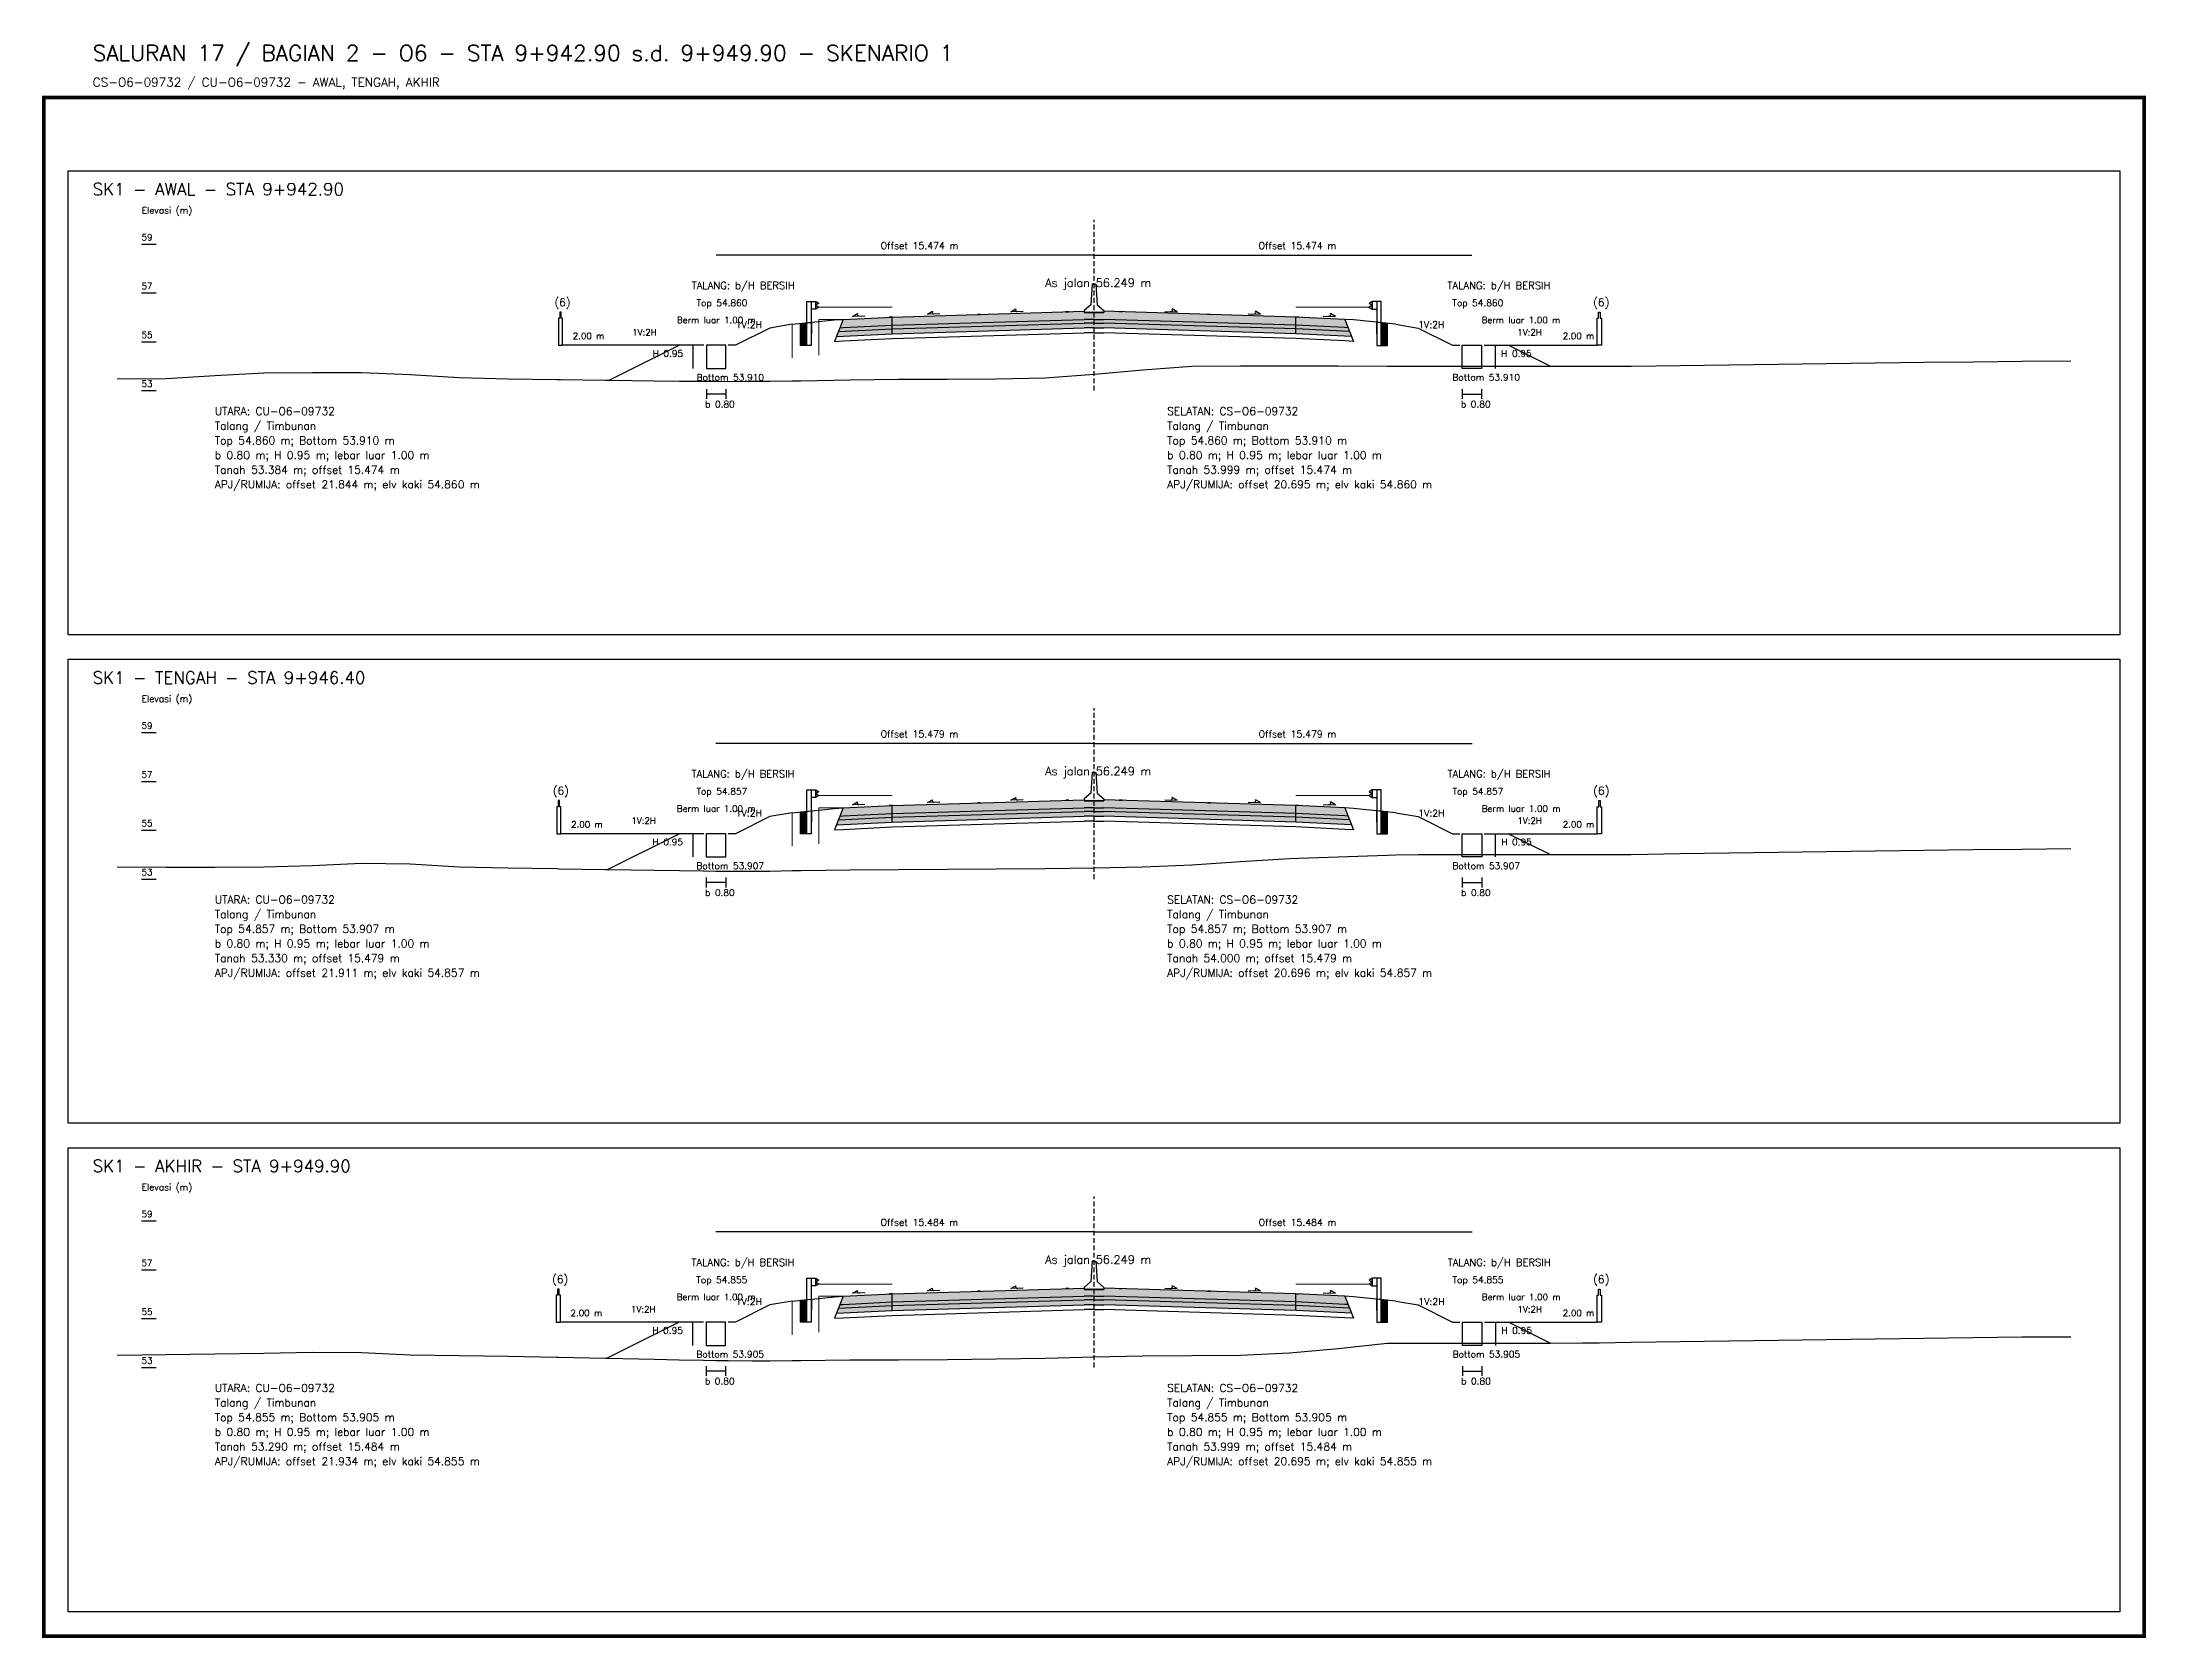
# Model space of a CAD drawing. Header units: metres. Extents: x -24715 to -24517, y 27498 to 30841.
# Drawn here: x -24714.7 to -24628.6, y 29574.3 to 29639.7 of the extents above; entities that cross this region are included whole.
import ezdxf

# ---------------------------------------------------------------- set-up
doc = ezdxf.new("R2010")
doc.units = ezdxf.units.M
doc.linetypes.add('PS_DASH', pattern=[0.3, 0.2, -0.1])
for name, color, linetype, lineweight in [('Dimensi', 230, 'Continuous', 20), ('GRS-ARSIR (HATCH)', 8, 'Continuous', 9), ('Guardrail', 20, 'Continuous', 30), ('HATCH - Beton ramping', 210, 'Continuous', 9), ('HATCH - LFA', 30, 'Continuous', 9), ('HATCH - Pavement', 50, 'Continuous', 9), ('Marka', 20, 'Continuous', 30), ('POT_ALL_GROUP', 2, 'Continuous', 70)]:
    doc.layers.add(name, color=color, linetype=linetype, lineweight=lineweight)
for name, color, linetype in [('POT_ALL_APJ', 2, 'Continuous'), ('POT_ALL_BORDER', 8, 'Continuous'), ('POT_ALL_BUILDING', 2, 'Continuous'), ('POT_ALL_CHANNEL1', 200, 'Continuous'), ('POT_ALL_DIM', 7, 'Continuous'), ('POT_ALL_GROUND', 1, 'Continuous'), ('POT_ALL_GUIDE', 8, 'Continuous'), ('POT_ALL_ROAD', 4, 'Continuous')]:
    doc.layers.add(name, color=color, linetype=linetype)
doc.styles.get("Standard").update_dxf_attribs({"font": 'simplex.shx'})

msp = doc.modelspace()

# ---------------------------------------------------------------- texts
at = {"layer": 'POT_ALL_APJ'}
for s, height, p in [('(6)', 0.32, (-24693.74322, 29628.8414)), ('(6)', 0.32, (-24651.20474, 29628.8414)), ('2.00 m', 0.26, (-24692.99322, 29627.4914)), ('2.00 m', 0.26, (-24652.45474, 29627.4914)), ('(6)', 0.32, (-24693.81026, 29608.83893)), ('(6)', 0.32, (-24651.20386, 29608.83893)), ('2.00 m', 0.26, (-24693.06026, 29607.48893)), ('2.00 m', 0.26, (-24652.45386, 29607.48893)), ('(6)', 0.32, (-24693.83359, 29588.83645)), ('(6)', 0.32, (-24651.20445, 29588.83645)), ('2.00 m', 0.26, (-24693.08359, 29587.48645)), ('2.00 m', 0.26, (-24652.45445, 29587.48645))]:
    msp.add_text(s, height=height, dxfattribs=at).set_placement(p)
at = {"layer": 'POT_ALL_BUILDING'}
for p in [(-24688.12371, 29629.5414), (-24657.17507, 29629.5414), (-24688.12874, 29609.53893), (-24657.17005, 29609.53893), (-24688.13377, 29589.53645), (-24657.16502, 29589.53645)]:
    msp.add_text('TALANG: b/H BERSIH', height=0.3, dxfattribs=at).set_placement(p)
at = {"layer": 'POT_ALL_CHANNEL1'}
for s, height, p in [('Top 54.860', 0.27, (-24687.92371, 29628.8414)), ('Top 54.860', 0.27, (-24656.97507, 29628.8414)), ('Bottom 53.910', 0.27, (-24687.92371, 29625.7914)), ('Bottom 53.910', 0.27, (-24656.97507, 29625.7914)), ('UTARA: CU-O6-09732', 0.32, (-24707.64939, 29624.3816)), ('SELATAN: CS-O6-09732', 0.32, (-24668.64939, 29624.3816)), ('Top 54.857', 0.27, (-24687.92874, 29608.83893)), ('Top 54.857', 0.27, (-24656.97005, 29608.83893)), ('Bottom 53.907', 0.27, (-24687.92874, 29605.78893)), ('Bottom 53.907', 0.27, (-24656.97005, 29605.78893)), ('UTARA: CU-O6-09732', 0.32, (-24707.64939, 29604.3816)), ('SELATAN: CS-O6-09732', 0.32, (-24668.64939, 29604.3816)), ('Top 54.855', 0.27, (-24687.93377, 29588.83645)), ('Top 54.855', 0.27, (-24656.96502, 29588.83645)), ('Bottom 53.905', 0.27, (-24687.93377, 29585.78645)), ('Bottom 53.905', 0.27, (-24656.96502, 29585.78645)), ('UTARA: CU-O6-09732', 0.32, (-24707.64939, 29584.3816)), ('SELATAN: CS-O6-09732', 0.32, (-24668.64939, 29584.3816))]:
    msp.add_text(s, height=height, dxfattribs=at).set_placement(p)
at = {"layer": 'POT_ALL_DIM'}
for s, height, p in [('SK1 - AWAL - STA 9+942.90', 0.5, (-24712.64939, 29633.3816)), ('Elevasi (m)', 0.27, (-24710.64939, 29632.6316)), ('59', 0.26, (-24710.64939, 29631.5316)), ('Offset 15.474 m', 0.28, (-24680.38655, 29631.18092)), ('Offset 15.474 m', 0.28, (-24664.91223, 29631.18092)), ('57', 0.26, (-24710.64939, 29629.5316)), ('As jalan 56.249 m', 0.34, (-24673.64939, 29629.63092)), ('1V:2H', 0.26, (-24690.55847, 29627.6414)), ('Berm luar 1.00 m', 0.26, (-24688.72371, 29628.1414)), ('1V:2H', 0.28, (-24686.32151, 29627.9425)), ('1V:2H', 0.28, (-24658.37728, 29627.9425)), ('Berm luar 1.00 m', 0.26, (-24655.77507, 29628.1414)), ('1V:2H', 0.26, (-24654.3149, 29627.6414)), ('55', 0.26, (-24710.64939, 29627.5316)), ('H 0.95', 0.27, (-24689.72371, 29626.7664)), ('H 0.95', 0.27, (-24654.97507, 29626.7664)), ('53', 0.26, (-24710.64939, 29625.5316)), ('b 0.80', 0.27, (-24687.57371, 29624.6914)), ('b 0.80', 0.27, (-24656.62507, 29624.6914)), ('Talang / Timbunan', 0.32, (-24707.64939, 29623.7816)), ('Talang / Timbunan', 0.32, (-24668.64939, 29623.7816)), ('Top 54.860 m; Bottom 53.910 m', 0.32, (-24707.64939, 29623.1816)), ('b 0.80 m; H 0.95 m; lebar luar 1.00 m', 0.32, (-24707.64939, 29622.5816)), ('Top 54.860 m; Bottom 53.910 m', 0.32, (-24668.64939, 29623.1816)), ('b 0.80 m; H 0.95 m; lebar luar 1.00 m', 0.32, (-24668.64939, 29622.5816)), ('Tanah 53.384 m; offset 15.474 m', 0.32, (-24707.64939, 29621.9816)), ('Tanah 53.999 m; offset 15.474 m', 0.32, (-24668.64939, 29621.9816)), ('APJ/RUMIJA: offset 21.844 m; elv kaki 54.860 m', 0.32, (-24707.64939, 29621.3816)), ('APJ/RUMIJA: offset 20.695 m; elv kaki 54.860 m', 0.32, (-24668.64939, 29621.3816)), ('SK1 - TENGAH - STA 9+946.40', 0.5, (-24712.64939, 29613.3816)), ('Elevasi (m)', 0.27, (-24710.64939, 29612.6316)), ('59', 0.26, (-24710.64939, 29611.5316)), ('Offset 15.479 m', 0.28, (-24680.38907, 29611.18096)), ('Offset 15.479 m', 0.28, (-24664.90972, 29611.18096)), ('57', 0.26, (-24710.64939, 29609.5316)), ('As jalan 56.249 m', 0.34, (-24673.64939, 29609.63096)), ('Berm luar 1.00 m', 0.26, (-24688.72874, 29608.13893)), ('1V:2H', 0.28, (-24686.32402, 29607.94129)), ('1V:2H', 0.28, (-24658.37476, 29607.94129)), ('Berm luar 1.00 m', 0.26, (-24655.77005, 29608.13893)), ('55', 0.26, (-24710.64939, 29607.5316)), ('1V:2H', 0.26, (-24690.5945, 29607.63893)), ('1V:2H', 0.26, (-24654.31195, 29607.63893)), ('H 0.95', 0.27, (-24689.72874, 29606.76393)), ('H 0.95', 0.27, (-24654.97005, 29606.76393)), ('53', 0.26, (-24710.64939, 29605.5316)), ('b 0.80', 0.27, (-24687.57874, 29604.68893)), ('b 0.80', 0.27, (-24656.62005, 29604.68893)), ('Talang / Timbunan', 0.32, (-24707.64939, 29603.7816)), ('Talang / Timbunan', 0.32, (-24668.64939, 29603.7816)), ('Top 54.857 m; Bottom 53.907 m', 0.32, (-24707.64939, 29603.1816)), ('b 0.80 m; H 0.95 m; lebar luar 1.00 m', 0.32, (-24707.64939, 29602.5816)), ('Top 54.857 m; Bottom 53.907 m', 0.32, (-24668.64939, 29603.1816)), ('b 0.80 m; H 0.95 m; lebar luar 1.00 m', 0.32, (-24668.64939, 29602.5816)), ('Tanah 53.330 m; offset 15.479 m', 0.32, (-24707.64939, 29601.9816)), ('Tanah 54.000 m; offset 15.479 m', 0.32, (-24668.64939, 29601.9816)), ('APJ/RUMIJA: offset 21.911 m; elv kaki 54.857 m', 0.32, (-24707.64939, 29601.3816)), ('APJ/RUMIJA: offset 20.696 m; elv kaki 54.857 m', 0.32, (-24668.64939, 29601.3816)), ('SK1 - AKHIR - STA 9+949.90', 0.5, (-24712.64939, 29593.3816)), ('Elevasi (m)', 0.27, (-24710.64939, 29592.6316)), ('59', 0.26, (-24710.64939, 29591.5316)), ('Offset 15.484 m', 0.28, (-24680.39158, 29591.181)), ('Offset 15.484 m', 0.28, (-24664.90721, 29591.181)), ('As jalan 56.249 m', 0.34, (-24673.64939, 29589.631)), ('57', 0.26, (-24710.64939, 29589.5316)), ('Berm luar 1.00 m', 0.26, (-24688.73377, 29588.13645)), ('1V:2H', 0.28, (-24686.32654, 29587.94007)), ('1V:2H', 0.28, (-24658.37225, 29587.94007)), ('Berm luar 1.00 m', 0.26, (-24655.76502, 29588.13645)), ('55', 0.26, (-24710.64939, 29587.5316)), ('1V:2H', 0.26, (-24690.60868, 29587.63645)), ('1V:2H', 0.26, (-24654.30974, 29587.63645)), ('H 0.95', 0.27, (-24689.73377, 29586.76145)), ('H 0.95', 0.27, (-24654.96502, 29586.76145)), ('53', 0.26, (-24710.64939, 29585.5316)), ('b 0.80', 0.27, (-24687.58377, 29584.68645)), ('b 0.80', 0.27, (-24656.61502, 29584.68645)), ('Talang / Timbunan', 0.32, (-24707.64939, 29583.7816)), ('Talang / Timbunan', 0.32, (-24668.64939, 29583.7816)), ('Top 54.855 m; Bottom 53.905 m', 0.32, (-24707.64939, 29583.1816)), ('Top 54.855 m; Bottom 53.905 m', 0.32, (-24668.64939, 29583.1816)), ('Tanah 53.290 m; offset 15.484 m', 0.32, (-24707.64939, 29581.9816)), ('b 0.80 m; H 0.95 m; lebar luar 1.00 m', 0.32, (-24707.64939, 29582.5816)), ('Tanah 53.999 m; offset 15.484 m', 0.32, (-24668.64939, 29581.9816)), ('b 0.80 m; H 0.95 m; lebar luar 1.00 m', 0.32, (-24668.64939, 29582.5816)), ('APJ/RUMIJA: offset 21.934 m; elv kaki 54.855 m', 0.32, (-24707.64939, 29581.3816)), ('APJ/RUMIJA: offset 20.695 m; elv kaki 54.855 m', 0.32, (-24668.64939, 29581.3816))]:
    msp.add_text(s, height=height, dxfattribs=at).set_placement(p)
at = {"layer": 'POT_ALL_GROUP', "lineweight": 0}
for s, height, p in [('SALURAN 17 / BAGIAN 2 - O6 - STA 9+942.90 s.d. 9+949.90 - SKENARIO 1', 0.65, (-24712.64939, 29638.8816)), ('CS-O6-09732 / CU-O6-09732 - AWAL, TENGAH, AKHIR', 0.36, (-24712.64939, 29637.8316))]:
    msp.add_text(s, height=height, dxfattribs=at).set_placement(p)

# ---------------------------------------------------------------- blocks, each defined once
blk = doc.blocks.new('JALAN_ASLI_TIPIKAL_2OKT_METER')
at = {"layer": 'Guardrail', "lineweight": 9}
h = blk.add_hatch(dxfattribs=at)
h.set_pattern_fill('JIS_LC_20', color=256, scale=0.002)
h.set_pattern_definition([(45, (-29.65569, -21.99233), (-0.02828427, 0.02828427), []), (45, (-29.65489, -21.99233), (-0.02828427, 0.02828427), [])])
h.paths.add_polyline_path([(-12.025, -1.394), (-11.753, -1.394), (-11.753, -0.471), (-12.018, -0.498)])
h = blk.add_hatch(dxfattribs=at)
h.set_pattern_fill('JIS_LC_20', color=256, scale=0.002)
h.set_pattern_definition([(45, (-29.40569, -21.99233), (-0.02828427, 0.02828427), []), (45, (-29.40489, -21.99233), (-0.02828427, 0.02828427), [])])
h.paths.add_polyline_path([(12.018, -0.498), (11.753, -0.471), (11.753, -1.394), (12.025, -1.394)])
at = {"layer": 'HATCH - Beton ramping'}
h = blk.add_hatch(dxfattribs=at)
h.set_pattern_fill('AR-CONC', color=256, scale=0.0005)
h.set_pattern_definition([(50, (-28.949556, -21.99233), (0.09109233, -0.00796954), [0.009525, -0.104775]), (355, (-28.94956, -21.99233), (-0.0176217, 0.09552842), [0.00762, -0.0838203]), (100.45144, (-28.941965, -21.992995), (0.07347062, 0.08755888), [0.008095, -0.08904512]), (46.1842, (-28.94956, -21.96693), (0.13553952, -0.02102116), [0.0142875, -0.1571625]), (96.63556, (-28.93826, -21.96868), (0.11870207, 0.12371306), [0.0121425, -0.1335678]), (351.18415, (-28.94956, -21.96693), (0.11870207, 0.12371306), [0.01143, -0.12572987]), (21, (-28.936856, -21.97328), (0.0758072, -0.0511326), [0.009525, -0.104775]), (326, (-28.93686, -21.97328), (0.03090101, 0.09209398), [0.00762, -0.08382]), (71.45144, (-28.93054, -21.97754), (0.1067082, 0.04096138), [0.008095, -0.08904497]), (37.5, (-28.949556, -21.99233), (0.001544302, 0.04227752), [0, -0.082804, 0, -0.08509, 0, -0.0841375]), (7.5, (-28.949556, -21.99233), (0.03340983, 0.05009029), [0, -0.048514, 0, -0.080899, 0, -0.0320675]), (327.5, (-28.977877, -21.99233), (0.067795298, -0.002864372), [0, -0.03175, 0, -0.09906, 0, -0.131445]), (317.5, (-28.990577, -21.99233), (0.07406459, 0.01271325), [0, -0.041275, 0, -0.065786, 0, -0.093345])])
h.paths.add_polyline_path([(-8.27, -0.566), (-10.401, -0.666), (-10.461, -0.826), (-8.27, -0.716)])
h.paths.add_polyline_path([(-0.4, -0.48), (0, -0.48), (0, -0.33), (-0.4, -0.33), (-8.27, -0.566), (-8.27, -0.716)])
h = blk.add_hatch(dxfattribs=at)
h.set_pattern_fill('AR-CONC', color=256, scale=0.0005)
h.set_pattern_definition([(50, (-28.699556, -21.99233), (0.09109233, -0.00796954), [0.009525, -0.104775]), (355, (-28.69956, -21.99233), (-0.01762171, 0.09552842), [0.00762, -0.0838203]), (100.45144, (-28.691965, -21.992995), (0.07347062, 0.08755888), [0.008095, -0.08904512]), (46.1842, (-28.69956, -21.96693), (0.13553952, -0.02102116), [0.0142875, -0.1571625]), (96.63556, (-28.68826, -21.96868), (0.11870207, 0.12371306), [0.0121425, -0.1335678]), (351.18415, (-28.69956, -21.96693), (0.11870207, 0.12371306), [0.01143, -0.12572987]), (21, (-28.686856, -21.97328), (0.0758072, -0.0511326), [0.009525, -0.104775]), (326, (-28.68686, -21.97328), (0.03090101, 0.09209398), [0.00762, -0.08382]), (71.45144, (-28.68054, -21.97754), (0.10670821, 0.04096138), [0.008095, -0.08904497]), (37.5, (-28.699556, -21.99233), (0.001544302, 0.04227752), [0, -0.082804, 0, -0.08509, 0, -0.0841375]), (7.5, (-28.699556, -21.99233), (0.03340983, 0.050090287), [0, -0.048514, 0, -0.080899, 0, -0.0320675]), (327.5, (-28.727877, -21.99233), (0.067795298, -0.002864372), [0, -0.03175, 0, -0.09906, 0, -0.131445]), (317.5, (-28.740577, -21.99233), (0.07406459, 0.012713246), [0, -0.041275, 0, -0.065786, 0, -0.093345])])
h.paths.add_polyline_path([(8.27, -0.566), (10.401, -0.666), (10.461, -0.826), (8.27, -0.716)])
h.paths.add_polyline_path([(0.4, -0.48), (0, -0.48), (0, -0.33), (0.4, -0.33), (8.27, -0.566), (8.27, -0.716)])
at = {"layer": 'HATCH - LFA'}
h = blk.add_hatch(dxfattribs=at)
h.set_pattern_fill('GRAVEL', color=256, scale=0.0075)
h.set_pattern_definition([(228.012788, (-28.812396, -21.801831), (-1.524, -1.7145), [0.0256291, -2.5372863]), (184.96974, (-28.829541, -21.820881), (2.2859999991, 0.1905000109), [0.04398035, -4.3540537]), (132.510447, (-28.873356, -21.824691), (1.9050000008, -2.0954999993), [0.0310111, -3.0701042]), (267.27369, (-28.947651, -21.872316), (0.1905000004, 3.81), [0.0400503, -3.9649828]), (292.833654, (-28.949556, -21.912321), (-0.9525, 2.286), [0.0392725, -3.8879856]), (357.27369, (-28.934316, -21.948516), (-3.81, 0.1905000004), [0.0400503, -3.9649828]), (37.69424, (-28.894311, -21.950421), (-2.4764999999, -1.9050000001), [0.0529645, -5.24348365]), (72.255328, (-28.852401, -21.918036), (1.3335000004, 4.1909999999), [0.050004, -4.95039425]), (121.429566, (-28.837161, -21.870411), (-1.5240000002, 2.4764999999), [0.040186, -3.9784159]), (175.23636, (-28.858116, -21.836121), (2.0955, -0.1905), [0.0458785, -2.2480453]), (222.397438, (-28.903836, -21.832311), (-2.2859999999, -2.0955000001), [0.05933084, -5.8737579]), (138.814075, (-28.759056, -21.874221), (-1.3335, 1.143), [0.0202503, -2.0047924]), (171.469234, (-28.774296, -21.860886), (2.4765, -0.3809999996), [0.03852615, -3.8140979]), (225, (-28.8124, -21.85517), (0, -0.1905), [0.0269407, -0.242467]), (203.19859, (-28.82573, -21.832311), (0.9525, 0.381), [0.0145081, -1.4362967]), (291.80141, (-28.839066, -21.838026), (-0.1905, 0.5715), [0.0205174, -1.0053565]), (30.96376, (-28.831446, -21.857076), (0.5715, 0.381), [0.033324, -1.0774724]), (161.56505, (-28.80287, -21.83993), (0.381, -0.1905), [0.0240965, -0.5783174]), (16.38954, (-28.949556, -21.838026), (1.905, 0.5715), [0.0337566, -3.341912]), (70.346176, (-28.917171, -21.828501), (-0.762, -2.0955), [0.0283199, -2.8036662]), (293.19859, (-28.80287, -21.801831), (-0.381, 0.9525), [0.029016, -1.4217888]), (343.61046, (-28.791441, -21.828501), (-1.905, 0.5715), [0.0337566, -3.341912]), (339.443955, (-28.949556, -21.956136), (-0.9525, 0.381), [0.0325526, -1.5950801]), (294.77514, (-28.919076, -21.967566), (-0.952500001, 2.0954999995), [0.0272754, -2.7002695]), (66.80141, (-28.800966, -21.992331), (0.381, 0.9525), [0.029016, -1.4217888]), (17.354025, (-28.789536, -21.965661), (-2.4765, -0.762), [0.0319337, -3.1614282]), (69.443955, (-28.89431, -21.992331), (-0.381, -0.9525), [0.0162763, -1.6113564]), (101.30993, (-28.812396, -21.99233), (-0.1905, 0.762), [0.0097136, -0.9616496]), (165.96376, (-28.8143, -21.982806), (0.5715, -0.1905), [0.0392725, -0.7461791]), (186.009006, (-28.852401, -21.973281), (1.905, 0.1905), [0.036395, -3.6031024]), (303.69007, (-28.831446, -21.87422), (-0.1905, 0.381), [0.0274743, -0.6593832]), (353.157227, (-28.816206, -21.897081), (3.2385, -0.3809999998), [0.0479668, -4.7487007]), (60.945396, (-28.76858, -21.902796), (-0.762, -1.3335), [0.0196131, -1.9417044]), (90, (-28.75906, -21.88565), (-0.1905, 0.1905), [0.01143, -0.17907]), (120.256437, (-28.856211, -21.967566), (0.762, -1.3335), [0.026465, -2.6200456]), (48.012787, (-28.869546, -21.944706), (1.524, 1.7145), [0.0512582, -2.5116572]), (0, (-28.83526, -21.9066), (0.1905, 0.1905), [0.04953, -0.14097]), (325.304846, (-28.785726, -21.906606), (1.9050000007, -1.333499999), [0.0301207, -2.9819488]), (254.0546, (-28.76096, -21.92375), (-0.1905, -0.762), [0.0277372, -1.3591238]), (207.645975, (-28.768581, -21.950421), (-3.6195000001, -1.9049999997), [0.0451609, -4.4709348]), (175.426079, (-28.808586, -21.971376), (-2.4765, 0.1905), [0.0477772, -4.7299385])])
h.paths.add_polyline_path([(-8.27, -0.716), (-10.461, -0.826), (-10.54, -1.03), (-8.27, -0.916)])
h.paths.add_polyline_path([(-0.4, -0.68), (0, -0.68), (0, -0.48), (-0.4, -0.48), (-8.27, -0.716), (-8.27, -0.916)])
h = blk.add_hatch(dxfattribs=at)
h.set_pattern_fill('GRAVEL', color=256, scale=0.0075)
h.set_pattern_definition([(228.012788, (-28.562396, -21.801831), (-1.524, -1.7145), [0.0256291, -2.5372863]), (184.96974, (-28.579541, -21.820881), (2.2859999991, 0.1905000109), [0.04398035, -4.3540537]), (132.510447, (-28.623356, -21.824691), (1.9050000008, -2.0954999993), [0.0310111, -3.0701042]), (267.27369, (-28.697651, -21.872316), (0.1905000004, 3.81), [0.04005034, -3.9649828]), (292.833654, (-28.699556, -21.912321), (-0.9525, 2.286), [0.0392725, -3.8879856]), (357.27369, (-28.684316, -21.948516), (-3.81, 0.1905000004), [0.04005034, -3.9649828]), (37.69424, (-28.644311, -21.950421), (-2.4764999999, -1.9050000001), [0.0529645, -5.24348365]), (72.255328, (-28.602401, -21.918036), (1.3335000004, 4.1909999999), [0.050004, -4.95039425]), (121.429566, (-28.587161, -21.870411), (-1.5240000002, 2.4764999999), [0.040186, -3.9784159]), (175.23636, (-28.608116, -21.836121), (2.0955, -0.1905000003), [0.0458785, -2.2480453]), (222.397438, (-28.653836, -21.832311), (-2.2859999999, -2.0955000001), [0.05933084, -5.87375794]), (138.814075, (-28.509056, -21.874221), (-1.3335, 1.143), [0.02025034, -2.0047924]), (171.469234, (-28.524296, -21.860886), (2.4765, -0.3809999996), [0.03852615, -3.8140979]), (225, (-28.5624, -21.85517), (0, -0.1905), [0.0269407, -0.242467]), (203.19859, (-28.57573, -21.832311), (0.9525, 0.381), [0.0145081, -1.4362967]), (291.80141, (-28.589066, -21.838026), (-0.1905, 0.5715), [0.0205174, -1.0053565]), (30.96376, (-28.581446, -21.857076), (0.5715, 0.381), [0.033324, -1.0774724]), (161.56505, (-28.55287, -21.83993), (0.381, -0.1905), [0.0240965, -0.57831736]), (16.38954, (-28.699556, -21.838026), (1.905, 0.5715), [0.0337566, -3.341912]), (70.346176, (-28.667171, -21.828501), (-0.762, -2.0955), [0.0283199, -2.8036662]), (293.19859, (-28.55287, -21.801831), (-0.381, 0.9525), [0.029016, -1.4217888]), (343.61046, (-28.541441, -21.828501), (-1.905, 0.5714999999), [0.0337566, -3.341912]), (339.443955, (-28.699556, -21.956136), (-0.9525, 0.381), [0.03255264, -1.5950801]), (294.77514, (-28.669076, -21.967566), (-0.952500001, 2.0954999995), [0.0272754, -2.7002695]), (66.80141, (-28.550966, -21.992331), (0.381, 0.9525), [0.029016, -1.4217888]), (17.354025, (-28.539536, -21.965661), (-2.4765, -0.7620000002), [0.0319337, -3.1614282]), (69.443955, (-28.64431, -21.992331), (-0.381, -0.9525), [0.0162763, -1.6113564]), (101.30993, (-28.562396, -21.99233), (-0.1905, 0.762), [0.0097136, -0.9616496]), (165.96376, (-28.5643, -21.982806), (0.5715, -0.1905), [0.0392725, -0.7461791]), (186.009006, (-28.602401, -21.973281), (1.905, 0.1905), [0.036395, -3.6031024]), (303.69007, (-28.581446, -21.87422), (-0.1905, 0.381), [0.0274743, -0.6593832]), (353.157227, (-28.566206, -21.897081), (3.2385, -0.3809999998), [0.04796676, -4.7487007]), (60.945396, (-28.51858, -21.902796), (-0.762, -1.3335), [0.0196131, -1.9417044]), (90, (-28.50906, -21.88565), (-0.1905, 0.1905), [0.01143, -0.17907]), (120.256437, (-28.606211, -21.967566), (0.762, -1.3335), [0.026465, -2.62004556]), (48.012787, (-28.619546, -21.944706), (1.524, 1.7145), [0.0512582, -2.5116572]), (0, (-28.58526, -21.9066), (0.1905, 0.1905), [0.04953, -0.14097]), (325.304846, (-28.535726, -21.906606), (1.9050000007, -1.333499999), [0.0301207, -2.98194875]), (254.054604, (-28.51096, -21.92375), (-0.1905, -0.762), [0.0277372, -1.35912375]), (207.645975, (-28.518581, -21.950421), (-3.6195000001, -1.9049999997), [0.0451609, -4.4709348]), (175.426079, (-28.558586, -21.971376), (-2.4765, 0.1905), [0.0477772, -4.7299385])])
h.paths.add_polyline_path([(8.27, -0.716), (10.461, -0.826), (10.54, -1.03), (8.27, -0.916)])
h.paths.add_polyline_path([(0.4, -0.68), (0, -0.68), (0, -0.48), (0.4, -0.48), (8.27, -0.716), (8.27, -0.916)])
at = {"layer": 'HATCH - Pavement'}
h = blk.add_hatch(dxfattribs=at)
h.set_pattern_fill('AR-CONC', color=256, scale=0.001)
h.set_pattern_definition([(50, (-89.43046, -52.62889), (0.18218467, -0.01593909), [0.01905, -0.20955]), (355, (-89.43046, -52.6289), (-0.03524342, 0.19105685), [0.01524, -0.1676406]), (100.45144, (-89.41528, -52.63022), (0.14694125, 0.17511775), [0.01619, -0.17809024]), (46.1842, (-89.43046, -52.5781), (0.27107904, -0.04204233), [0.028575, -0.314325]), (96.63556, (-89.40787, -52.5816), (0.23740413, 0.2474261), [0.024285, -0.2671356]), (351.18415, (-89.43046, -52.5781), (0.2374041, 0.2474261), [0.02286, -0.2514597]), (21, (-89.40506, -52.59079), (0.1516144, -0.1022652), [0.01905, -0.20955]), (326, (-89.40506, -52.5908), (0.06180203, 0.18418797), [0.01524, -0.16764]), (71.45144, (-89.39243, -52.59931), (0.21341642, 0.08192277), [0.01619, -0.17808994]), (37.5, (-89.43046, -52.62889), (0.003088603, 0.08455504), [0, -0.165608, 0, -0.17018, 0, -0.168275]), (7.5, (-89.43046, -52.62889), (0.06681966, 0.100180575), [0, -0.097028, 0, -0.161798, 0, -0.064135]), (327.5, (-89.4871, -52.62889), (0.135590595, -0.005728744), [0, -0.0635, 0, -0.19812, 0, -0.26289]), (317.5, (-89.5125, -52.62889), (0.14812918, 0.02542649), [0, -0.08255, 0, -0.131572, 0, -0.18669])])
h.paths.add_polyline_path([(-8.27, -0.236), (-10.27, -0.336), (-10.401, -0.673), (-10.27, -0.666), (-8.27, -0.566)])
h.paths.add_polyline_path([(-0.4, -0.33), (0, -0.33), (0, 0), (-0.4, 0), (-8.27, -0.236), (-8.27, -0.566)])
h = blk.add_hatch(dxfattribs=at)
h.set_pattern_fill('AR-CONC', color=256, scale=0.001)
h.set_pattern_definition([(50, (-89.18046, -52.62889), (0.18218467, -0.01593909), [0.01905, -0.20955]), (355, (-89.18046, -52.6289), (-0.03524342, 0.19105685), [0.01524, -0.16764058]), (100.45144, (-89.16528, -52.63022), (0.14694125, 0.17511775), [0.01619, -0.17809024]), (46.1842, (-89.18046, -52.5781), (0.27107904, -0.04204233), [0.028575, -0.314325]), (96.63556, (-89.15787, -52.5816), (0.23740413, 0.2474261), [0.024285, -0.2671356]), (351.18415, (-89.18046, -52.5781), (0.2374041, 0.2474261), [0.02286, -0.2514597]), (21, (-89.15506, -52.59079), (0.1516144, -0.1022652), [0.01905, -0.20955]), (326, (-89.15506, -52.5908), (0.06180203, 0.18418797), [0.01524, -0.16764]), (71.45144, (-89.14243, -52.59931), (0.21341642, 0.08192277), [0.01619, -0.17808994]), (37.5, (-89.18046, -52.62889), (0.003088603, 0.08455504), [0, -0.165608, 0, -0.17018, 0, -0.168275]), (7.5, (-89.18046, -52.62889), (0.06681966, 0.100180575), [0, -0.097028, 0, -0.161798, 0, -0.064135]), (327.5, (-89.2371, -52.62889), (0.135590595, -0.005728744), [0, -0.0635, 0, -0.19812, 0, -0.26289]), (317.5, (-89.2625, -52.62889), (0.14812918, 0.02542649), [0, -0.08255, 0, -0.131572, 0, -0.18669])])
h.paths.add_polyline_path([(8.27, -0.236), (10.27, -0.336), (10.401, -0.673), (10.27, -0.666), (8.27, -0.566)])
h.paths.add_polyline_path([(0.4, -0.33), (0, -0.33), (0, 0), (0.4, 0), (8.27, -0.236), (8.27, -0.566)])
at = {"layer": 'Marka'}
h = blk.add_hatch(color=256, dxfattribs=at)
h.dxf.hatch_style = 1
h.paths.add_polyline_path([(-8.27, -0.23), (-8.39, -0.236), (-8.39, -0.242), (-8.27, -0.236)])
h.paths.add_polyline_path([(-4.65, -0.122), (-4.77, -0.125), (-4.77, -0.131), (-4.65, -0.128)])
h.paths.add_polyline_path([(-1.03, -0.019), (-1.03, -0.013), (-1.15, -0.017), (-1.15, -0.023)])
h = blk.add_hatch(color=256, dxfattribs=at)
h.dxf.hatch_style = 1
h.paths.add_polyline_path([(8.27, -0.23), (8.39, -0.236), (8.39, -0.242), (8.27, -0.236)])
h.paths.add_polyline_path([(4.65, -0.122), (4.77, -0.125), (4.77, -0.131), (4.65, -0.128)])
h.paths.add_polyline_path([(1.03, -0.019), (1.03, -0.013), (1.15, -0.017), (1.15, -0.023)])
for p, q in [((-8.27, -0.236), (-0.4, 0)), ((8.27, -0.236), (0.4, 0)), ((-12.353, -0.533), (-10.622, -0.354)), ((-10.27, -0.336), (-10.62, -1.234)), ((-10.62, -0.354), (-10.27, -0.336)), ((-10.461, -0.826), (-8.27, -0.716)), ((-10.401, -0.673), (-10.27, -0.666)), ((-10.27, -0.336), (-8.27, -0.236)), ((-10.27, -0.666), (-8.27, -0.566)), ((-8.27, -0.916), (-8.27, -0.236)), ((-8.27, -0.566), (-0.4, -0.33)), ((-8.27, -0.716), (-0.4, -0.48)), ((-8.27, -0.916), (-0.4, -0.68)), ((0, -0.05), (-0.4, -0.05)), ((0, -0.33), (-0.4, -0.33)), ((0, -0.48), (-0.4, -0.48)), ((0, -0.68), (-0.4, -0.68)), ((0, -0.05), (0.4, -0.05)), ((0, -0.33), (0.4, -0.33)), ((0, -0.48), (0.4, -0.48)), ((0, -0.68), (0.4, -0.68)), ((8.27, -0.566), (0.4, -0.33)), ((8.27, -0.716), (0.4, -0.48)), ((8.27, -0.916), (0.4, -0.68)), ((8.27, -0.916), (8.27, -0.236)), ((10.27, -0.336), (8.27, -0.236)), ((10.27, -0.666), (8.27, -0.566)), ((10.461, -0.826), (8.27, -0.716)), ((10.27, -0.336), (10.62, -1.234)), ((10.62, -0.354), (10.27, -0.336)), ((10.401, -0.673), (10.27, -0.666)), ((12.353, -0.533), (10.622, -0.354)), ((-10.62, -1.234), (-10.27, -1.216)), ((-10.54, -1.03), (-8.27, -0.916)), ((-10.27, -1.216), (-8.27, -1.116)), ((-8.27, -1.116), (-0.4, -0.88)), ((0, -0.88), (-0.4, -0.88)), ((0, -0.88), (0.4, -0.88)), ((8.27, -1.116), (0.4, -0.88)), ((10.54, -1.03), (8.27, -0.916)), ((10.27, -1.216), (8.27, -1.116)), ((10.62, -1.234), (10.27, -1.216))]:
    blk.add_line(p, q)
for points in [[(0, 1.11), (-0.075, 1.11), (-0.125, 0.27), (-0.4, 0.03), (-0.4, -0.05), (0, -0.05)], [(0, 1.11), (0.075, 1.11), (0.125, 0.27), (0.4, 0.03), (0.4, -0.05), (0, -0.05)], [(-6.818, -0.116), (-6.616, 0)], [(-3.401, -0.02), (-3.199, 0.096)], [(3.401, -0.02), (3.199, 0.096)], [(6.818, -0.116), (6.616, 0)], [(-9.887, -0.208), (-9.686, -0.092)], [(-9.387, -0.193), (-9.887, -0.208)], [(-6.318, -0.101), (-6.818, -0.116)], [(-2.901, -0.005), (-3.401, -0.02)], [(2.901, -0.005), (3.401, -0.02)], [(6.318, -0.101), (6.818, -0.116)], [(9.387, -0.193), (9.887, -0.208)], [(9.887, -0.208), (9.686, -0.092)]]:
    blk.add_lwpolyline(points)
for centre, start, end in [((-6.556, -0.037), 148.28164, 271.71836), ((-3.139, 0.059), 148.28164, 271.71836), ((3.139, 0.059), 268.28164, 31.71836), ((6.556, -0.037), 268.28164, 31.71836), ((-9.625, -0.129), 148.28164, 271.71836), ((9.625, -0.129), 268.28164, 31.71836)]:
    blk.add_arc(centre, 0.0711, start, end)
at = {"layer": 'Dimensi'}
for p, q in [((-8.27, 0.168), (-11.27, 0.168)), ((8.27, 0.168), (11.27, 0.168))]:
    blk.add_line(p, q, dxfattribs=at)
at = {"layer": 'GRS-ARSIR (HATCH)'}
for p, q in [((-12.353, -0.533), (-12.353, -1.909)), ((-11.27, -0.336), (-11.27, -1.803)), ((-10.27, -0.336), (-11.27, -0.336))]:
    blk.add_line(p, q, dxfattribs=at)
at = {"layer": 'Guardrail'}
for points in [[(-11.753, -1.394), (-11.753, 0.406), (-11.575, 0.406), (-11.575, -1.394), (-11.753, -1.394)], [(-11.575, 0.406), (-11.397, 0.406), (-11.397, 0.094), (-11.575, 0.094)], [(-11.397, 0.25), (-11.397, 0.406), (-11.262, 0.328), (-11.397, 0.25)], [(-11.397, 0.094), (-11.397, 0.25), (-11.262, 0.172), (-11.397, 0.094)], [(11.397, 0.25), (11.397, 0.406), (11.262, 0.328), (11.397, 0.25)], [(11.397, 0.094), (11.397, 0.25), (11.262, 0.172), (11.397, 0.094)], [(11.575, 0.406), (11.397, 0.406), (11.397, 0.094), (11.575, 0.094)], [(11.753, -1.394), (11.753, 0.406), (11.575, 0.406), (11.575, -1.394), (11.753, -1.394)], [(-11.575, -1.394), (-12.025, -1.394), (-12.018, -0.498), (-11.568, -0.453), (-11.575, -1.394)], [(11.575, -1.394), (12.025, -1.394), (12.018, -0.498), (11.568, -0.453), (11.575, -1.394)]]:
    blk.add_lwpolyline(points, dxfattribs=at)
at = {"layer": 'Marka'}
for points in [[(-8.39, -0.242), (-8.27, -0.236), (-8.27, -0.23), (-8.39, -0.236), (-8.39, -0.242)], [(8.39, -0.242), (8.27, -0.236), (8.27, -0.23), (8.39, -0.236), (8.39, -0.242)]]:
    blk.add_lwpolyline(points, dxfattribs=at)
for points in [[(-4.65, -0.122), (-4.77, -0.125), (-4.77, -0.131), (-4.65, -0.128)], [(-1.03, -0.013), (-1.15, -0.017), (-1.15, -0.023), (-1.03, -0.019)], [(1.03, -0.013), (1.15, -0.017), (1.15, -0.023), (1.03, -0.019)], [(4.65, -0.122), (4.77, -0.125), (4.77, -0.131), (4.65, -0.128)]]:
    blk.add_lwpolyline(points, close=True, dxfattribs=at)

# ---------------------------------------------------------------- linework, layer by layer
at = {"layer": 'POT_ALL_APJ', "linetype": 'Continuous'}
for points in [[(-24693.57822, 29628.34581), (-24693.57822, 29627.2414), (-24693.40822, 29627.2414), (-24693.40822, 29628.34581), (-24693.46322, 29628.34581), (-24693.46322, 29628.59581), (-24693.49322, 29628.59581), (-24693.52322, 29628.59581), (-24693.52322, 29628.34581), (-24693.57822, 29628.34581)], [(-24650.86974, 29628.34581), (-24650.86974, 29627.2414), (-24651.03974, 29627.2414), (-24651.03974, 29628.34581), (-24650.98474, 29628.34581), (-24650.98474, 29628.59581), (-24650.95474, 29628.59581), (-24650.92474, 29628.59581), (-24650.92474, 29628.34581), (-24650.86974, 29628.34581)], [(-24688.62371, 29627.2414), (-24693.40822, 29627.2414)], [(-24654.67507, 29627.2414), (-24651.03974, 29627.2414)], [(-24693.64526, 29608.34334), (-24693.64526, 29607.23893), (-24693.47526, 29607.23893), (-24693.47526, 29608.34334), (-24693.53026, 29608.34334), (-24693.53026, 29608.59334), (-24693.56026, 29608.59334), (-24693.59026, 29608.59334), (-24693.59026, 29608.34334), (-24693.64526, 29608.34334)], [(-24650.86886, 29608.34334), (-24650.86886, 29607.23893), (-24651.03886, 29607.23893), (-24651.03886, 29608.34334), (-24650.98386, 29608.34334), (-24650.98386, 29608.59334), (-24650.95386, 29608.59334), (-24650.92386, 29608.59334), (-24650.92386, 29608.34334), (-24650.86886, 29608.34334)], [(-24688.62874, 29607.23893), (-24693.47526, 29607.23893)], [(-24654.67005, 29607.23893), (-24651.03886, 29607.23893)], [(-24693.66859, 29588.34086), (-24693.66859, 29587.23645), (-24693.49859, 29587.23645), (-24693.49859, 29588.34086), (-24693.55359, 29588.34086), (-24693.55359, 29588.59086), (-24693.58359, 29588.59086), (-24693.61359, 29588.59086), (-24693.61359, 29588.34086), (-24693.66859, 29588.34086)], [(-24650.86945, 29588.34086), (-24650.86945, 29587.23645), (-24651.03945, 29587.23645), (-24651.03945, 29588.34086), (-24650.98445, 29588.34086), (-24650.98445, 29588.59086), (-24650.95445, 29588.59086), (-24650.92445, 29588.59086), (-24650.92445, 29588.34086), (-24650.86945, 29588.34086)], [(-24688.63377, 29587.23645), (-24693.49859, 29587.23645)], [(-24654.66502, 29587.23645), (-24651.03945, 29587.23645)]]:
    msp.add_lwpolyline(points, dxfattribs=at)
at = {"layer": 'POT_ALL_BORDER', "linetype": 'Continuous'}
for points in [[(-24713.64939, 29634.3816), (-24629.64939, 29634.3816), (-24629.64939, 29615.3816), (-24713.64939, 29615.3816), (-24713.64939, 29634.3816)], [(-24713.64939, 29614.3816), (-24629.64939, 29614.3816), (-24629.64939, 29595.3816), (-24713.64939, 29595.3816), (-24713.64939, 29614.3816)], [(-24713.64939, 29594.3816), (-24629.64939, 29594.3816), (-24629.64939, 29575.3816), (-24713.64939, 29575.3816), (-24713.64939, 29594.3816)]]:
    msp.add_lwpolyline(points, dxfattribs=at)
at = {"layer": 'POT_ALL_BUILDING', "linetype": 'Continuous'}
for points in [[(-24686.72371, 29627.2414), (-24687.52371, 29627.2414), (-24687.52371, 29626.2914), (-24686.72371, 29626.2914), (-24686.72371, 29627.2414)], [(-24656.57507, 29627.2414), (-24655.77507, 29627.2414), (-24655.77507, 29626.2914), (-24656.57507, 29626.2914), (-24656.57507, 29627.2414)], [(-24686.72874, 29607.23893), (-24687.52874, 29607.23893), (-24687.52874, 29606.28893), (-24686.72874, 29606.28893), (-24686.72874, 29607.23893)], [(-24656.57005, 29607.23893), (-24655.77005, 29607.23893), (-24655.77005, 29606.28893), (-24656.57005, 29606.28893), (-24656.57005, 29607.23893)], [(-24686.73377, 29587.23645), (-24687.53377, 29587.23645), (-24687.53377, 29586.28645), (-24686.73377, 29586.28645), (-24686.73377, 29587.23645)], [(-24656.56502, 29587.23645), (-24655.76502, 29587.23645), (-24655.76502, 29586.28645), (-24656.56502, 29586.28645), (-24656.56502, 29587.23645)]]:
    msp.add_lwpolyline(points, dxfattribs=at)
at = {"layer": 'POT_ALL_DIM', "linetype": 'Continuous'}
for points in [[(-24671.64939, 29630.93092), (-24687.12371, 29630.93092)], [(-24671.64939, 29630.93092), (-24656.17507, 29630.93092)], [(-24688.07371, 29627.2414), (-24688.07371, 29626.2914)], [(-24655.22507, 29627.2414), (-24655.22507, 29626.2914)], [(-24687.52371, 29625.4414), (-24687.52371, 29625.0414)], [(-24686.72371, 29625.4414), (-24686.72371, 29625.0414)], [(-24656.57507, 29625.4414), (-24656.57507, 29625.0414)], [(-24655.77507, 29625.4414), (-24655.77507, 29625.0414)], [(-24686.72371, 29625.2414), (-24687.52371, 29625.2414)], [(-24656.57507, 29625.2414), (-24655.77507, 29625.2414)], [(-24671.64939, 29610.93096), (-24687.12874, 29610.93096)], [(-24671.64939, 29610.93096), (-24656.17005, 29610.93096)], [(-24688.07874, 29607.23893), (-24688.07874, 29606.28893)], [(-24655.22005, 29607.23893), (-24655.22005, 29606.28893)], [(-24687.52874, 29605.43893), (-24687.52874, 29605.03893)], [(-24686.72874, 29605.23893), (-24687.52874, 29605.23893)], [(-24686.72874, 29605.43893), (-24686.72874, 29605.03893)], [(-24656.57005, 29605.43893), (-24656.57005, 29605.03893)], [(-24656.57005, 29605.23893), (-24655.77005, 29605.23893)], [(-24655.77005, 29605.43893), (-24655.77005, 29605.03893)], [(-24671.64939, 29590.931), (-24687.13377, 29590.931)], [(-24671.64939, 29590.931), (-24656.16502, 29590.931)], [(-24688.08377, 29587.23645), (-24688.08377, 29586.28645)], [(-24655.21502, 29587.23645), (-24655.21502, 29586.28645)], [(-24687.53377, 29585.43645), (-24687.53377, 29585.03645)], [(-24686.73377, 29585.23645), (-24687.53377, 29585.23645)], [(-24686.73377, 29585.43645), (-24686.73377, 29585.03645)], [(-24656.56502, 29585.43645), (-24656.56502, 29585.03645)], [(-24656.56502, 29585.23645), (-24655.76502, 29585.23645)], [(-24655.76502, 29585.43645), (-24655.76502, 29585.03645)]]:
    msp.add_lwpolyline(points, dxfattribs=at)
at = {"layer": 'POT_ALL_GROUND', "linetype": 'Continuous'}
for points in [[(-24711.64939, 29625.86519), (-24709.64939, 29625.88326), (-24707.64939, 29625.99927), (-24705.64939, 29626.11557), (-24703.64939, 29626.1316), (-24701.64939, 29626.1316), (-24699.64939, 29626.04456), (-24697.64939, 29625.92324), (-24695.64939, 29625.87051), (-24693.64939, 29625.83977), (-24693.49322, 29625.83737), (-24691.64939, 29625.80903), (-24691.49322, 29625.80663), (-24689.64939, 29625.77968), (-24688.62371, 29625.77384), (-24687.64939, 29625.76829), (-24687.62371, 29625.76815), (-24687.12371, 29625.7653), (-24686.62371, 29625.76245), (-24685.64939, 29625.76327), (-24684.91931, 29625.77125), (-24684.00267, 29625.7826), (-24683.64939, 29625.78885), (-24681.64939, 29625.82421), (-24679.64939, 29625.85067), (-24677.64939, 29625.85688), (-24675.64939, 29625.87047), (-24673.64939, 29625.90791), (-24671.64939, 29626.06214), (-24669.64939, 29626.2302), (-24667.64939, 29626.38827), (-24665.64939, 29626.40111), (-24663.64939, 29626.39618), (-24661.64939, 29626.39156), (-24659.64939, 29626.38156), (-24659.29612, 29626.38144), (-24658.37948, 29626.38126), (-24657.64939, 29626.38122), (-24656.67507, 29626.38114), (-24656.17507, 29626.38106), (-24655.67507, 29626.38098), (-24655.64939, 29626.38097), (-24654.67507, 29626.38091), (-24653.64939, 29626.38111), (-24652.95474, 29626.38124), (-24651.64939, 29626.38149), (-24650.95474, 29626.38173), (-24649.64939, 29626.38834), (-24647.64939, 29626.41642), (-24645.64939, 29626.4445), (-24643.64939, 29626.46855), (-24641.64939, 29626.49326), (-24639.64939, 29626.51817), (-24637.64939, 29626.54285), (-24635.64939, 29626.56481), (-24633.64939, 29626.58404), (-24631.64939, 29626.60282)], [(-24711.64939, 29605.88241), (-24709.64939, 29605.87359), (-24707.64939, 29605.87463), (-24705.64939, 29605.87939), (-24703.64939, 29605.93987), (-24701.64939, 29606.03852), (-24699.64939, 29606.00728), (-24697.64939, 29605.8822), (-24695.64939, 29605.84395), (-24693.64939, 29605.80776), (-24693.56026, 29605.80623), (-24691.64939, 29605.77458), (-24691.56026, 29605.77321), (-24689.64939, 29605.74384), (-24688.62874, 29605.72815), (-24687.64939, 29605.71432), (-24687.62874, 29605.7142), (-24687.12874, 29605.71135), (-24686.62874, 29605.70851), (-24685.64939, 29605.70324), (-24684.91931, 29605.71122), (-24684.00267, 29605.72555), (-24683.64939, 29605.7318), (-24681.64939, 29605.76003), (-24679.64939, 29605.77204), (-24677.64939, 29605.78262), (-24675.64939, 29605.79605), (-24673.64939, 29605.81962), (-24671.64939, 29605.84749), (-24669.64939, 29605.8775), (-24667.64939, 29605.96325), (-24665.64939, 29606.10313), (-24663.64939, 29606.22113), (-24661.64939, 29606.29664), (-24659.64939, 29606.35632), (-24659.29612, 29606.37962), (-24658.37948, 29606.3816), (-24657.64939, 29606.38156), (-24656.67005, 29606.3814), (-24656.17005, 29606.38132), (-24655.67005, 29606.38118), (-24655.64939, 29606.38118), (-24654.67005, 29606.38085), (-24653.64939, 29606.38062), (-24652.95386, 29606.3808), (-24651.64939, 29606.38123), (-24650.95386, 29606.38146), (-24649.64939, 29606.3923), (-24647.64939, 29606.4223), (-24645.64939, 29606.4523), (-24643.64939, 29606.4823), (-24641.64939, 29606.51086), (-24639.64939, 29606.53894), (-24637.64939, 29606.56254), (-24635.64939, 29606.58614), (-24633.64939, 29606.60973), (-24631.64939, 29606.63127)], [(-24711.64939, 29585.88686), (-24709.64939, 29585.90602), (-24707.64939, 29585.9428), (-24705.64939, 29585.97141), (-24703.64939, 29586.00578), (-24701.64939, 29585.99155), (-24699.64939, 29585.90209), (-24697.64939, 29585.87829), (-24695.64939, 29585.84825), (-24693.64939, 29585.80558), (-24693.58359, 29585.80418), (-24691.64939, 29585.76291), (-24691.58359, 29585.76151), (-24689.64939, 29585.72025), (-24688.63377, 29585.69966), (-24687.64939, 29585.68104), (-24687.63377, 29585.68074), (-24687.13377, 29585.67144), (-24686.63377, 29585.66303), (-24685.64939, 29585.64895), (-24684.91931, 29585.65229), (-24684.00267, 29585.66154), (-24683.64939, 29585.66386), (-24681.64939, 29585.69057), (-24679.64939, 29585.69341), (-24677.64939, 29585.70821), (-24675.64939, 29585.73102), (-24673.64939, 29585.76663), (-24671.64939, 29585.81319), (-24669.64939, 29585.86004), (-24667.64939, 29585.87527), (-24665.64939, 29585.87911), (-24663.64939, 29585.97529), (-24661.64939, 29586.15605), (-24659.64939, 29586.3816), (-24659.29612, 29586.3816), (-24658.37948, 29586.3816), (-24657.64939, 29586.3815), (-24656.66502, 29586.38099), (-24656.16502, 29586.38073), (-24655.66502, 29586.38045), (-24655.64939, 29586.38045), (-24654.66502, 29586.38042), (-24653.64939, 29586.38089), (-24652.95445, 29586.38116), (-24651.64939, 29586.38424), (-24650.95445, 29586.39418), (-24649.64939, 29586.41286), (-24647.64939, 29586.44741), (-24645.64939, 29586.47293), (-24643.64939, 29586.49876), (-24641.64939, 29586.52562), (-24639.64939, 29586.55247), (-24637.64939, 29586.57932), (-24635.64939, 29586.60618), (-24633.64939, 29586.6316), (-24631.64939, 29586.6316)]]:
    msp.add_lwpolyline(points, dxfattribs=at)
at = {"layer": 'POT_ALL_GROUP', "linetype": 'Continuous', "lineweight": 70, "const_width": 0.15}
msp.add_lwpolyline([(-24714.64939, 29637.3816), (-24628.64939, 29637.3816), (-24628.64939, 29574.3816), (-24714.64939, 29574.3816), (-24714.64939, 29637.3816)], dxfattribs=at)
at = {"layer": 'POT_ALL_GUIDE', "linetype": 'PS_DASH'}
for points in [[(-24671.64939, 29625.3816), (-24671.64939, 29632.3816)], [(-24671.64939, 29605.3816), (-24671.64939, 29612.3816)], [(-24671.64939, 29585.3816), (-24671.64939, 29592.3816)]]:
    msp.add_lwpolyline(points, dxfattribs=at)
at = {"layer": 'POT_ALL_GUIDE', "linetype": 'Continuous'}
for points in [[(-24710.64939, 29631.3816), (-24710.04939, 29631.3816)], [(-24710.64939, 29629.3816), (-24710.04939, 29629.3816)], [(-24710.64939, 29627.3816), (-24710.04939, 29627.3816)], [(-24710.64939, 29625.3816), (-24710.04939, 29625.3816)], [(-24710.64939, 29611.3816), (-24710.04939, 29611.3816)], [(-24710.64939, 29609.3816), (-24710.04939, 29609.3816)], [(-24710.64939, 29607.3816), (-24710.04939, 29607.3816)], [(-24710.64939, 29605.3816), (-24710.04939, 29605.3816)], [(-24710.64939, 29591.3816), (-24710.04939, 29591.3816)], [(-24710.64939, 29589.3816), (-24710.04939, 29589.3816)], [(-24710.64939, 29587.3816), (-24710.04939, 29587.3816)], [(-24710.64939, 29585.3816), (-24710.04939, 29585.3816)]]:
    msp.add_lwpolyline(points, dxfattribs=at)
at = {"layer": 'POT_ALL_ROAD', "linetype": 'Continuous'}
for points in [[(-24684.00267, 29628.09753), (-24684.91931, 29627.9436), (-24686.32371, 29627.2414), (-24686.62371, 29627.2414)], [(-24659.29612, 29628.09753), (-24658.37948, 29627.9436), (-24656.97507, 29627.2414), (-24656.67507, 29627.2414)], [(-24688.62371, 29627.2414), (-24691.49322, 29625.80663)], [(-24687.62371, 29627.2414), (-24688.62371, 29627.2414)], [(-24655.67507, 29627.2414), (-24654.67507, 29627.2414)], [(-24654.67507, 29627.2414), (-24652.95474, 29626.38124)], [(-24684.00267, 29608.09756), (-24684.91931, 29607.94364), (-24686.32874, 29607.23893), (-24686.62874, 29607.23893)], [(-24659.29612, 29608.09756), (-24658.37948, 29607.94364), (-24656.97005, 29607.23893), (-24656.67005, 29607.23893)], [(-24688.62874, 29607.23893), (-24691.56026, 29605.77321)], [(-24687.62874, 29607.23893), (-24688.62874, 29607.23893)], [(-24655.67005, 29607.23893), (-24654.67005, 29607.23893)], [(-24654.67005, 29607.23893), (-24652.95386, 29606.3808)], [(-24684.00267, 29588.0976), (-24684.91931, 29587.94368), (-24686.33377, 29587.23645), (-24686.63377, 29587.23645)], [(-24659.29612, 29588.0976), (-24658.37948, 29587.94368), (-24656.96502, 29587.23645), (-24656.66502, 29587.23645)], [(-24688.63377, 29587.23645), (-24691.58359, 29585.76151)], [(-24687.63377, 29587.23645), (-24688.63377, 29587.23645)], [(-24655.66502, 29587.23645), (-24654.66502, 29587.23645)], [(-24654.66502, 29587.23645), (-24652.95445, 29586.38116)]]:
    msp.add_lwpolyline(points, dxfattribs=at)

# ---------------------------------------------------------------- block references
at = {"layer": 'POT_ALL_ROAD'}
for p in [(-24671.64939, 29628.63092), (-24671.64939, 29608.63096), (-24671.64939, 29588.631)]:
    msp.add_blockref('JALAN_ASLI_TIPIKAL_2OKT_METER', p, dxfattribs=at)

msp.set_redraw_order([(e.dxf.handle, doc.entitydb.next_handle()) for e in msp.query("TEXT MTEXT ATTDEF DIMENSION ARC_DIMENSION")])  # texts and dimensions are drawn at this point

doc.saveas('drawing.dxf')
